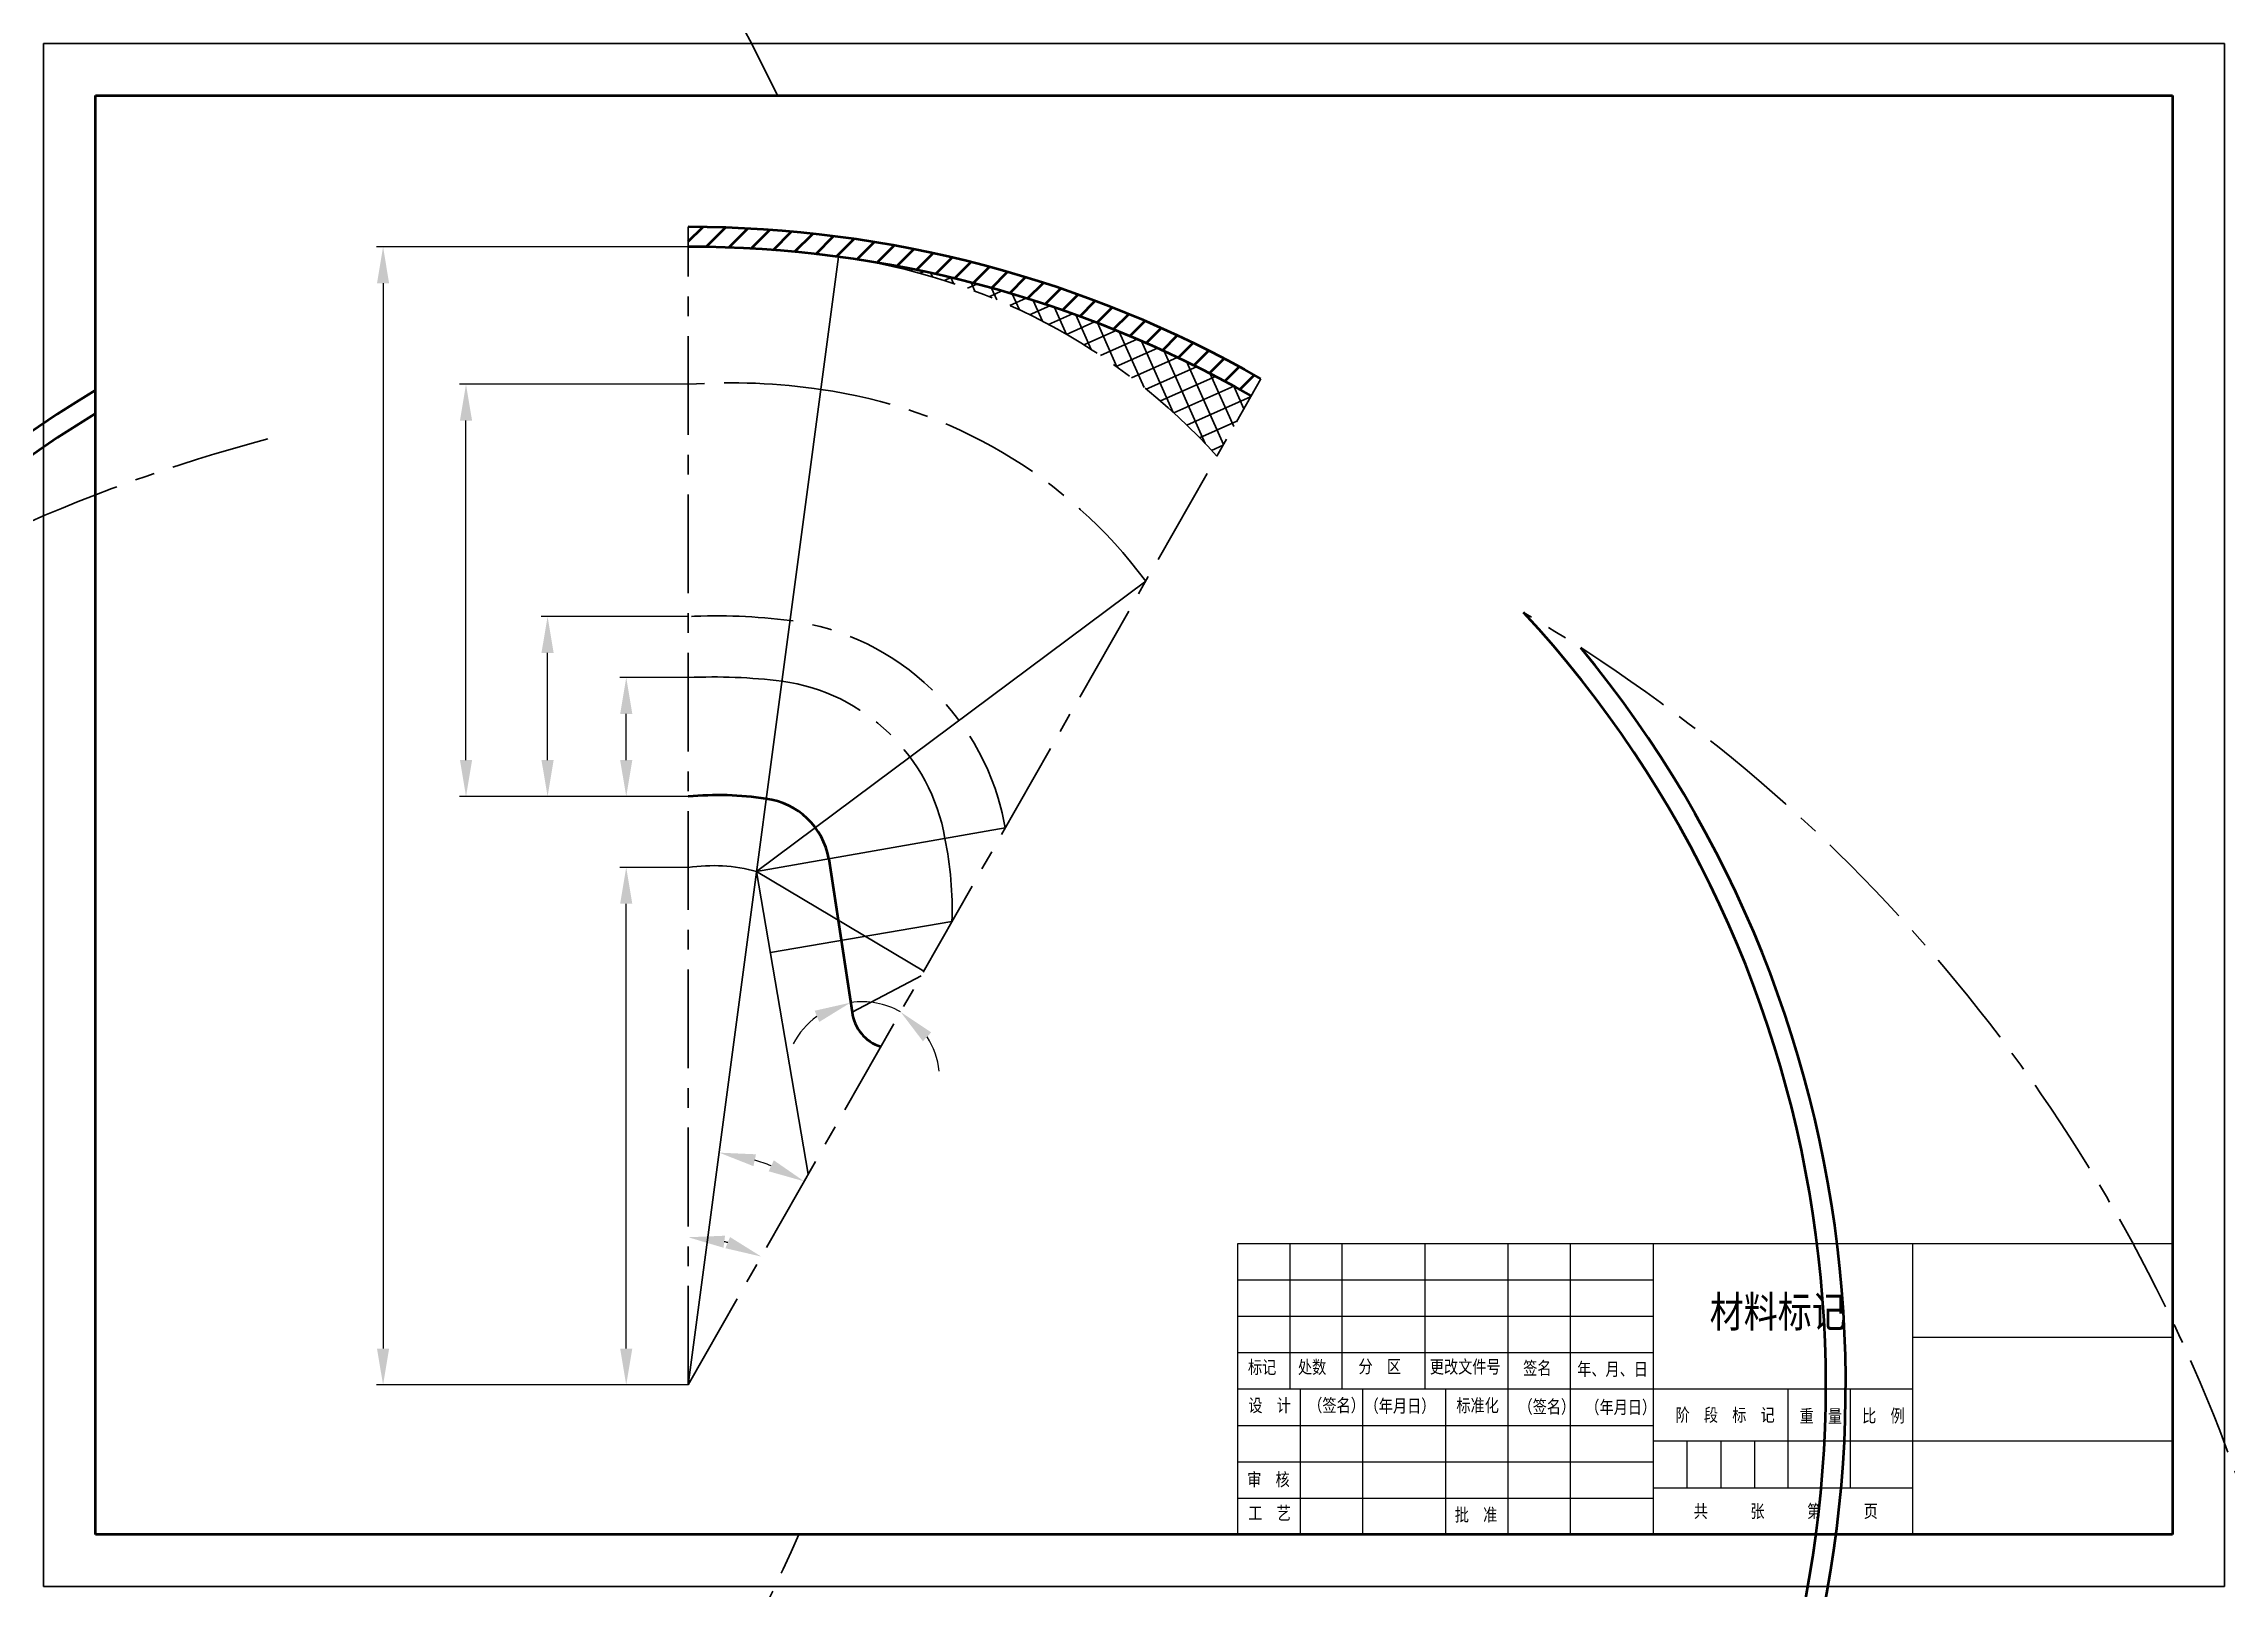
# Model space of a CAD drawing. Header units: millimetres. Extents: x -513 to 421, y -220 to 659.
# Drawn here: x -20.3 to 399.7, y 181.7 to 478.7 of the extents above; entities that cross this region are included whole.
import ezdxf

# ---------------------------------------------------------------- set-up
doc = ezdxf.new("R2010")
doc.units = ezdxf.units.MM
doc.header["$LTSCALE"] = 0.3
doc.linetypes.add('CENTERX2', pattern=[101.6, 63.5, -12.7, 12.7, -12.7])
for name, color, linetype, lineweight in [('总内框线', 7, 'Continuous', 50), ('总外框线', 7, 'Continuous', 30), ('标注层', 5, 'Continuous', 35), ('粗实线', 7, 'Continuous', 50), ('细实线', 3, 'Continuous', 35), ('细点画线', 1, 'CENTERX2', 35)]:
    doc.layers.add(name, color=color, linetype=linetype, lineweight=lineweight)
doc.styles.add('国标正体', font='gbenor.shx', dxfattribs={"bigfont": 'gbcbig.shx'})
doc.styles.add('国标正体1', font='gbenor.shx', dxfattribs={"width": 0.8, "bigfont": 'gbcbig.shx'})
doc.dimstyles.new('机械工程', dxfattribs={"dimtxt": 3.5, "dimasz": 7, "dimexe": 1.25, "dimexo": 0, "dimtad": 1, "dimdsep": 46, "dimtxsty": '国标正体', "dimcen": 0, "dimadec": 0, "dimazin": 0, "dimtfac": 1, "dimtmove": 0, "dimatfit": 3, "dimfxl": 1, "dimarcsym": 0})
doc.dimstyles.new('机械工程$2', dxfattribs={"dimtxt": 3.5, "dimasz": 7, "dimexe": 1.25, "dimexo": 0, "dimtad": 1, "dimtih": 1, "dimtoh": 1, "dimdsep": 46, "dimtxsty": '国标正体', "dimcen": 0, "dimadec": 0, "dimazin": 0, "dimtfac": 1, "dimtmove": 0, "dimatfit": 3, "dimfxl": 1, "dimarcsym": 0})

msp = doc.modelspace()

# ---------------------------------------------------------------- texts
at = {"width": 93.01929, "attachment_point": 1, "style": '国标正体1'}
for s, insert, char_height in [('{\\fSimSun|b0|i0|c134|p2;材料标记}', (300.605, 237.616), 6), ('{\\fSimSun|b0|i0|c134|p2;标记}', (211.677, 225.182), 2.5), ('{\\fSimSun|b0|i0|c134|p2;处数}', (221.298, 225.197), 2.5), ('{\\fSimSun|b0|i0|c134|p2;分\u3000区}', (232.959, 225.322), 2.5), ('{\\fSimSun|b0|i0|c134|p2;更改文件号}', (246.694, 225.267), 2.5), ('{\\fSimSun|b0|i0|c134|p2;签名}', (264.678, 225.009), 2.5), ('{\\fSimSun|b0|i0|c134|p2;年、月、日}', (275.073, 224.815), 2.5), ('{\\fSimSun|b0|i0|c134|p2;设\u3000计}', (211.736, 217.842), 2.5), ('{\\fSimSun|b0|i0|c134|p2;（签名）}', (223.278, 217.842), 2.5), ('{\\fSimSun|b0|i0|c134|p2;\u3000（年月日）}', (231.404, 217.728), 2.5), ('{\\fSimSun|b0|i0|c134|p2;标准化}', (251.81, 217.827), 2.5), ('{\\fSimSun|b0|i0|c134|p2;（签名）}', (263.777, 217.579), 2.5), ('{\\fSimSun|b0|i0|c134|p2;（年月日）}', (276.645, 217.479), 2.5), ('{\\fSimSun|b0|i0|c134|p2;阶\u3000段\u3000标\u3000记}', (294.026, 215.994), 2.5), ('{\\fSimSun|b0|i0|c134|p2;重\u3000量}', (317.909, 215.766), 2.5), ('{\\fSimSun|b0|i0|c134|p2;比\u3000例}', (329.961, 215.836), 2.5), ('{\\fSimSun|b0|i0|c134|p2;审\u3000核}', (211.532, 203.573), 2.5), ('{\\fSimSun|b0|i0|c134|p2;工\u3000艺}', (211.736, 197.087), 2.5), ('{\\fSimSun|b0|i0|c134|p2;共\u3000\u3000\u3000张\u3000\u3000\u3000第\u3000\u3000\u3000页}', (297.519, 197.47), 2.5), ('{\\fSimSun|b0|i0|c134|p2;批\u3000准}', (251.504, 196.769), 2.5)]:
    msp.add_mtext(s, dxfattribs=dict(at, insert=insert, char_height=char_height))

# ---------------------------------------------------------------- blocks, each defined once
blk = doc.blocks.new('*D2')
at = {"layer": 'Defpoints', "color": 0, "transparency": 16777216}
for p in [(103.87, 439.62), (45.1, 220.52), (103.87, 220.52)]:
    blk.add_point(p, dxfattribs=at)
at = {"layer": '标注层', "color": 0, "lineweight": -2, "transparency": 16777216}
for p, q in [((103.87, 439.62), (43.85, 439.62)), ((45.1, 432.62), (45.1, 227.52)), ((103.87, 220.52), (43.85, 220.52))]:
    blk.add_line(p, q, dxfattribs=at)
at = {"layer": '标注层', "color": 0, "transparency": 16777216}
for points in [[(43.93, 432.62), (46.26, 432.62), (45.1, 439.62)], [(43.93, 227.52), (46.26, 227.52), (45.1, 220.52)]]:
    blk.add_solid(points, dxfattribs=at)
blk = doc.blocks.new('*D3')
at = {"layer": 'Defpoints', "color": 0, "transparency": 16777216}
for p in [(91.93, 356.7), (103.87, 356.7), (103.87, 333.8)]:
    blk.add_point(p, dxfattribs=at)
at = {"layer": '标注层', "color": 0, "lineweight": -2, "transparency": 16777216}
for p, q in [((103.87, 356.7), (90.68, 356.7)), ((91.93, 340.8), (91.93, 349.7)), ((103.87, 333.8), (90.68, 333.8))]:
    blk.add_line(p, q, dxfattribs=at)
at = {"layer": '标注层', "color": 0, "transparency": 16777216}
for points in [[(90.76, 349.7), (93.1, 349.7), (91.93, 356.7)], [(90.76, 340.8), (93.1, 340.8), (91.93, 333.8)]]:
    blk.add_solid(points, dxfattribs=at)
blk = doc.blocks.new('*D4')
at = {"layer": 'Defpoints', "color": 0, "transparency": 16777216}
for p in [(76.78, 368.46), (103.87, 368.46), (103.87, 333.8)]:
    blk.add_point(p, dxfattribs=at)
at = {"layer": '标注层', "color": 0, "lineweight": -2, "transparency": 16777216}
for p, q in [((103.87, 368.46), (75.53, 368.46)), ((76.78, 340.8), (76.78, 361.46)), ((103.87, 333.8), (75.53, 333.8))]:
    blk.add_line(p, q, dxfattribs=at)
at = {"layer": '标注层', "color": 0, "transparency": 16777216}
for points in [[(75.61, 361.46), (77.95, 361.46), (76.78, 368.46)], [(75.61, 340.8), (77.95, 340.8), (76.78, 333.8)]]:
    blk.add_solid(points, dxfattribs=at)
blk = doc.blocks.new('*D5')
at = {"layer": 'Defpoints', "color": 0, "transparency": 16777216}
for p in [(61.07, 413.17), (103.87, 413.17), (103.87, 333.8)]:
    blk.add_point(p, dxfattribs=at)
at = {"layer": '标注层', "color": 0, "lineweight": -2, "transparency": 16777216}
for p, q in [((103.87, 413.17), (59.82, 413.17)), ((61.07, 340.8), (61.07, 406.17)), ((103.87, 333.8), (59.82, 333.8))]:
    blk.add_line(p, q, dxfattribs=at)
at = {"layer": '标注层', "color": 0, "transparency": 16777216}
for points in [[(59.91, 406.17), (62.24, 406.17), (61.07, 413.17)], [(59.91, 340.8), (62.24, 340.8), (61.07, 333.8)]]:
    blk.add_solid(points, dxfattribs=at)
blk = doc.blocks.new('*D6')
at = {"layer": 'Defpoints', "color": 0, "transparency": 16777216}
for p in [(91.93, 320.15), (103.87, 320.15), (103.87, 220.52)]:
    blk.add_point(p, dxfattribs=at)
at = {"layer": '标注层', "color": 0, "lineweight": -2, "transparency": 16777216}
for p, q in [((103.87, 320.15), (90.68, 320.15)), ((91.93, 227.52), (91.93, 313.15)), ((103.87, 220.52), (90.68, 220.52))]:
    blk.add_line(p, q, dxfattribs=at)
at = {"layer": '标注层', "color": 0, "transparency": 16777216}
for points in [[(90.76, 313.15), (93.1, 313.15), (91.93, 320.15)], [(90.76, 227.52), (93.1, 227.52), (91.93, 220.52)]]:
    blk.add_solid(points, dxfattribs=at)
blk = doc.blocks.new('*D7')
at = {"layer": 'Defpoints', "color": 0, "transparency": 16777216}
for p in [(103.87, 443.44), (214.17, 414.24), (113.49, 247.27), (103.87, 220.52), (103.87, 220.52)]:
    blk.add_point(p, dxfattribs=at)
at = {"layer": '标注层', "color": 0, "lineweight": -2, "transparency": 16777216}
blk.add_arc((103.87, 220.52), 28.43, 74.4859, 75.8572, dxfattribs=at)
at = {"layer": '标注层', "color": 0, "transparency": 16777216}
for points in [[(110.67, 246.93), (110.96, 249.25), (103.87, 248.95)], [(111.92, 248.99), (111.03, 246.84), (117.94, 245.23)]]:
    blk.add_solid(points, dxfattribs=at)
blk = doc.blocks.new('*D8')
at = {"layer": 'Defpoints', "color": 0, "transparency": 16777216}
for p in [(132.81, 437.7), (214.17, 414.24), (120.99, 262.26), (103.87, 220.52), (103.87, 220.52)]:
    blk.add_point(p, dxfattribs=at)
at = {"layer": '标注层', "color": 0, "lineweight": -2, "transparency": 16777216}
blk.add_arc((103.87, 220.52), 45.11, 69.2421, 73.5105, dxfattribs=at)
at = {"layer": '标注层', "color": 0, "transparency": 16777216}
for points in [[(116.43, 262.64), (116.92, 264.92), (109.83, 265.24)], [(120.36, 263.76), (119.36, 261.65), (126.19, 259.72)]]:
    blk.add_solid(points, dxfattribs=at)
blk = doc.blocks.new('*D9')
at = {"layer": 'Defpoints', "color": 0, "transparency": 16777216}
for p in [(214.17, 414.24), (130.94, 321.81), (135.42, 292.31), (141.72, 293.65), (103.87, 220.52)]:
    blk.add_point(p, dxfattribs=at)
at = {"layer": '标注层', "color": 0, "lineweight": -2, "transparency": 16777216}
for start, end in [(60.3431, 98.6324), (125.7744, 152.9164), (6.0591, 33.2011)]:
    blk.add_arc((137.38, 279.37), 14.92, start, end, dxfattribs=at)
at = {"layer": '标注层', "color": 0, "transparency": 16777216}
for points in [[(128.22, 292.56), (129.1, 290.4), (135.14, 294.12)], [(149.06, 286.69), (150.66, 288.39), (144.76, 292.34)]]:
    blk.add_solid(points, dxfattribs=at)

# ---------------------------------------------------------------- dimensions: what is measured, and where the dimension line sits
at = {"layer": '标注层'}
for base, line1, line2, picture, middle in [((113.488, 247.275), ((103.871, 220.52), (103.871, 443.444)), ((103.871, 220.52), (214.175, 414.242)), '*D7', (46.424, 268.084)), ((120.991, 262.26), ((103.871, 220.52), (214.175, 414.242)), ((103.871, 220.52), (132.813, 437.703)), '*D8', (30.902, 287.166)), ((141.716, 293.646), ((103.871, 220.52), (214.175, 414.242)), ((130.94, 321.807), (135.418, 292.307)), '*D9', (85.763, 314.573))]:
    dim = msp.add_angular_dim_2l(base=base, line1=line1, line2=line2, text=' ', dimstyle='机械工程$2', dxfattribs=at)
    dim.commit()
    dim.dimension.update_dxf_attribs({"geometry": picture, "text_midpoint": middle})
dim = msp.add_linear_dim(base=(45.097, 220.52), p1=(103.871, 439.623), p2=(103.871, 220.52), angle=90, text='  ', dimstyle='机械工程', dxfattribs=at)
dim.commit()
dim.dimension.update_dxf_attribs({"geometry": '*D2', "text_midpoint": (45.097, 330.071), "dimtype": 160})
for base, p1, p2, picture, middle in [((61.073, 413.165), (103.871, 333.8), (103.871, 413.165), '*D5', (61.073, 373.483)), ((76.781, 368.463), (103.871, 333.8), (103.871, 368.463), '*D4', (76.781, 351.132)), ((91.931, 356.7), (103.871, 333.8), (103.871, 356.7), '*D3', (91.931, 345.25)), ((91.931, 320.148), (103.871, 220.52), (103.871, 320.148), '*D6', (91.931, 270.334))]:
    dim = msp.add_linear_dim(base=base, p1=p1, p2=p2, angle=90, text=' ', dimstyle='机械工程', dxfattribs=at)
    dim.commit()
    dim.dimension.update_dxf_attribs({"geometry": picture, "text_midpoint": middle})

# ---------------------------------------------------------------- hatches: boundary and pattern name
at = {"layer": '粗实线'}
h = msp.add_hatch(dxfattribs=at)
h.set_pattern_fill('ANSI31', color=256)
h.paths.add_polyline_path([(103.871, 443.444), (103.871, 439.623, -0.1301298), (212.284, 410.921), (214.175, 414.242, 0.1301298)])
at = {"layer": '细点画线'}
h = msp.add_hatch(dxfattribs=at)
h.set_pattern_fill('NET', color=256, angle=114)
h.paths.add_polyline_path([(132.813, 437.703, -0.1779459), (205.684, 399.33), (212.284, 410.921, 0.0965812)])

# ---------------------------------------------------------------- linework, layer by layer
for p, q in [((333.722, 468.742), (389.722, 468.742)), ((389.722, 468.742), (389.722, 288.742)), ((209.722, 247.742), (389.722, 247.742)), ((209.722, 191.742), (209.722, 247.742)), ((219.722, 247.742), (219.722, 219.742)), ((229.722, 247.742), (229.722, 219.742)), ((245.722, 247.742), (245.722, 219.742)), ((261.722, 247.742), (261.722, 219.742)), ((273.722, 247.742), (273.722, 191.742)), ((289.722, 247.742), (289.722, 191.742)), ((339.722, 191.742), (339.722, 247.742)), ((389.722, 247.742), (389.722, 191.742)), ((209.722, 240.742), (289.722, 240.742)), ((209.722, 233.742), (289.722, 233.742)), ((339.722, 229.742), (389.722, 229.742)), ((209.722, 226.742), (289.722, 226.742)), ((209.722, 219.742), (339.722, 219.742)), ((221.722, 219.742), (221.722, 191.742)), ((233.722, 219.742), (233.722, 191.742)), ((249.722, 219.742), (249.722, 191.742)), ((261.722, 219.742), (261.722, 191.742)), ((315.722, 200.742), (315.722, 219.742)), ((327.722, 200.742), (327.722, 219.742)), ((209.722, 212.742), (289.722, 212.742)), ((289.722, 209.742), (339.722, 209.742)), ((296.222, 209.742), (296.222, 200.742)), ((302.722, 209.742), (302.722, 200.742)), ((309.222, 209.742), (309.222, 200.742)), ((339.722, 209.742), (389.722, 209.742)), ((209.722, 205.742), (289.722, 205.742)), ((209.722, 198.742), (289.722, 198.742)), ((289.722, 200.742), (339.722, 200.742)), ((389.722, 191.742), (209.722, 191.742))]:
    msp.add_line(p, q)
at = {"layer": '总内框线'}
for p, q in [((-10.278, 191.742), (-10.278, 468.742)), ((-10.278, 468.742), (389.722, 468.742)), ((389.722, 468.742), (389.722, 191.742)), ((389.722, 191.742), (-10.278, 191.742))]:
    msp.add_line(p, q, dxfattribs=at)
at = {"layer": '总外框线'}
for p, q in [((-20.278, 181.742), (-20.278, 478.742)), ((-20.278, 478.742), (399.722, 478.742)), ((399.722, 478.742), (399.722, 181.742)), ((399.722, 181.742), (-20.278, 181.742))]:
    msp.add_line(p, q, dxfattribs=at)
at = {"layer": '标注层'}
msp.add_line((135.418, 292.307), (148.709, 299.267), dxfattribs=at)
at = {"layer": '粗实线'}
msp.add_line((130.94, 321.807), (135.418, 292.307), dxfattribs=at)
for centre, radius, start, end in [((103.871, 220.52), 222.925, 60.3431, 90), ((103.871, 220.52), 219.103, 60.3431, 90), ((103.871, 220.52), 222.925, 120.80054, 39.54066), ((103.871, 220.52), 219.103, 121.39817, 42.75084), ((109.55, 270.753), 63.303, 81.56019, 95.14756), ((117.045, 319.38), 14.105, 9.90739, 82.68285), ((143.373, 293.288), 8.015, 187.02815, 252.43407)]:
    msp.add_arc(centre, radius, start, end, dxfattribs=at)
at = {"layer": '细实线'}
for p, q in [((103.871, 220.52), (132.813, 437.703)), ((117.045, 319.38), (191.984, 375.269)), ((117.045, 319.38), (164.921, 327.74)), ((117.045, 319.38), (149.227, 300.176)), ((117.045, 319.38), (126.979, 261.104)), ((154.67, 309.736), (119.705, 303.775)), ((103.871, 220.52), (103.871, 220.52))]:
    msp.add_line(p, q, dxfattribs=at)
msp.add_arc((108.592, 287.728), 32.762, 75.04682, 98.28482, dxfattribs=at)
at = {"layer": '细点画线'}
for q in [(103.871, 443.444), (214.175, 414.242), (103.871, 220.52)]:
    msp.add_line((103.871, 220.52), q, dxfattribs=at)
for centre, radius, start, end in [((-179.661, 325.714), 332.978, 25.43847, 336.27513), ((117.045, 319.38), 119.369, 42.0497, 82.40944), ((112.004, 295.1), 118.346, 81.36956, 93.9406), ((116.863, 319.349), 93.649, 36.66423, 82.30182), ((103.871, 96.489), 316.676, 104.81901, 59.46538), ((109.201, 255.554), 113.035, 82.74192, 92.70288), ((116.863, 319.349), 48.785, 9.90478, 82.20285), ((108.799, 249.703), 107.111, 82.96023, 92.63689), ((116.863, 319.349), 37.006, 9.90478, 82.13709), ((84.045, 311.805), 70.655, 358.32169, 11.3533)]:
    msp.add_arc(centre, radius, start, end, dxfattribs=at)

msp.set_redraw_order([(e.dxf.handle, doc.entitydb.next_handle()) for e in msp.query("TEXT MTEXT ATTDEF DIMENSION ARC_DIMENSION")])  # texts and dimensions are drawn at this point

doc.saveas('drawing.dxf')
